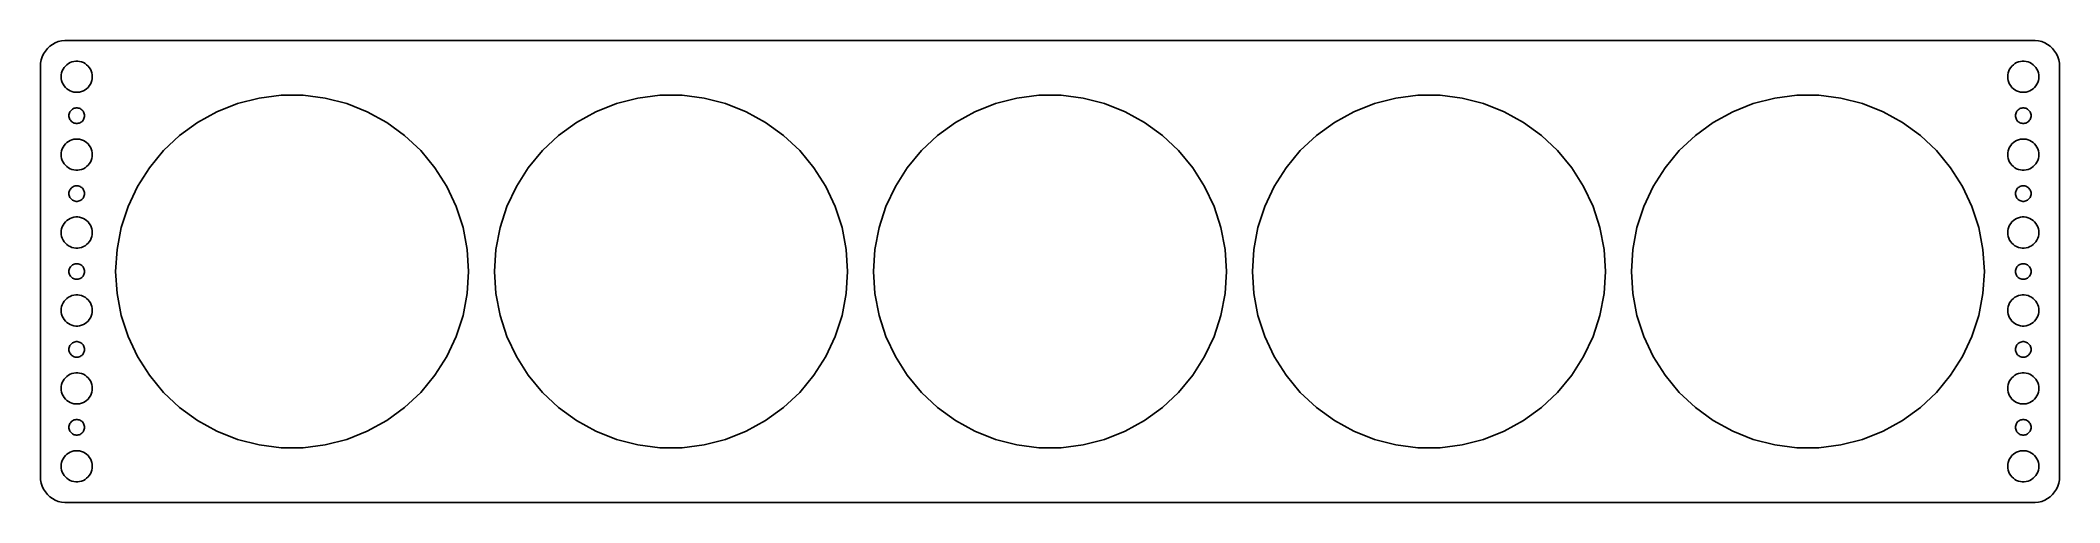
# Model space of a CAD drawing. Header units: metres. Extents: x -194 to 194, y -44 to 44.
import ezdxf

# ---------------------------------------------------------------- set-up
doc = ezdxf.new("R2010")
doc.units = ezdxf.units.M

msp = doc.modelspace()

# ---------------------------------------------------------------- linework, layer by layer
for p, q in [((-193.145, 42.9227), (-193.545, 42.4389)), ((-192.687, 43.3526), (-193.145, 42.9227)), ((-192.179, 43.7216), (-192.687, 43.3526)), ((-191.629, 44.0241), (-192.179, 43.7216)), ((-191.045, 44.2553), (-191.629, 44.0241)), ((-190.437, 44.4114), (-191.045, 44.2553)), ((-189.814, 44.4901), (-190.437, 44.4114)), ((189.814, 44.4901), (-189.814, 44.4901)), ((190.437, 44.4114), (189.814, 44.4901)), ((191.045, 44.2553), (190.437, 44.4114)), ((191.629, 44.0241), (191.045, 44.2553)), ((192.179, 43.7216), (191.629, 44.0241)), ((192.687, 43.3526), (192.179, 43.7216)), ((193.145, 42.9227), (192.687, 43.3526)), ((193.545, 42.4389), (193.145, 42.9227)), ((-194.461, 40.1267), (-194.5, 39.5)), ((-194.5, 39.5), (-194.5, -39.5)), ((-194.343, 40.7434), (-194.461, 40.1267)), ((-194.149, 41.3406), (-194.343, 40.7434)), ((-193.882, 41.9088), (-194.149, 41.3406)), ((-193.545, 42.4389), (-193.882, 41.9088)), ((-190.289, 38.6044), (-190.129, 38.9453)), ((-190.129, 38.9453), (-189.927, 39.2634)), ((-189.927, 39.2634), (-189.687, 39.5536)), ((-189.687, 39.5536), (-189.412, 39.8115)), ((-189.412, 39.8115), (-189.107, 40.033)), ((-189.107, 40.033), (-188.777, 40.2145)), ((-188.777, 40.2145), (-188.427, 40.3532)), ((-188.427, 40.3532), (-188.062, 40.4469)), ((-188.062, 40.4469), (-187.688, 40.4941)), ((-187.688, 40.4941), (-187.312, 40.4941)), ((-187.312, 40.4941), (-186.938, 40.4469)), ((-186.938, 40.4469), (-186.573, 40.3532)), ((-186.573, 40.3532), (-186.223, 40.2145)), ((-186.223, 40.2145), (-185.893, 40.033)), ((-185.893, 40.033), (-185.588, 39.8115)), ((-185.588, 39.8115), (-185.313, 39.5536)), ((-185.313, 39.5536), (-185.073, 39.2634)), ((-185.073, 39.2634), (-184.871, 38.9453)), ((-184.871, 38.9453), (-184.711, 38.6044)), ((184.711, 38.6044), (184.871, 38.9453)), ((184.871, 38.9453), (185.073, 39.2634)), ((185.073, 39.2634), (185.313, 39.5536)), ((185.313, 39.5536), (185.588, 39.8115)), ((185.588, 39.8115), (185.893, 40.033)), ((185.893, 40.033), (186.223, 40.2145)), ((186.223, 40.2145), (186.573, 40.3532)), ((186.573, 40.3532), (186.938, 40.4469)), ((186.938, 40.4469), (187.312, 40.4941)), ((187.312, 40.4941), (187.688, 40.4941)), ((187.688, 40.4941), (188.062, 40.4469)), ((188.062, 40.4469), (188.427, 40.3532)), ((188.427, 40.3532), (188.777, 40.2145)), ((188.777, 40.2145), (189.107, 40.033)), ((189.107, 40.033), (189.412, 39.8115)), ((189.412, 39.8115), (189.687, 39.5536)), ((189.687, 39.5536), (189.927, 39.2634)), ((189.927, 39.2634), (190.129, 38.9453)), ((190.129, 38.9453), (190.289, 38.6044)), ((193.882, 41.9088), (193.545, 42.4389)), ((194.149, 41.3406), (193.882, 41.9088)), ((194.343, 40.7434), (194.149, 41.3406)), ((194.461, 40.1267), (194.343, 40.7434)), ((194.5, 39.5), (194.461, 40.1267)), ((194.5, -39.5), (194.5, 39.5)), ((-190.5, 37.5), (-190.476, 37.876)), ((-190.476, 37.124), (-190.5, 37.5)), ((-190.476, 37.876), (-190.406, 38.2461)), ((-190.406, 36.7539), (-190.476, 37.124)), ((-190.406, 38.2461), (-190.289, 38.6044)), ((-190.289, 36.3956), (-190.406, 36.7539)), ((-190.129, 36.0547), (-190.289, 36.3956)), ((-189.927, 35.7366), (-190.129, 36.0547)), ((-189.687, 35.4464), (-189.927, 35.7366)), ((-189.412, 35.1885), (-189.687, 35.4464)), ((-189.107, 34.967), (-189.412, 35.1885)), ((-185.588, 35.1885), (-185.893, 34.967)), ((-185.313, 35.4464), (-185.588, 35.1885)), ((-185.073, 35.7366), (-185.313, 35.4464)), ((-184.871, 36.0547), (-185.073, 35.7366)), ((-184.711, 36.3956), (-184.871, 36.0547)), ((-184.711, 38.6044), (-184.594, 38.2461)), ((-184.594, 36.7539), (-184.711, 36.3956)), ((-184.594, 38.2461), (-184.524, 37.876)), ((-184.524, 37.124), (-184.594, 36.7539)), ((-184.524, 37.876), (-184.5, 37.5)), ((-184.5, 37.5), (-184.524, 37.124)), ((184.5, 37.5), (184.524, 37.876)), ((184.524, 37.124), (184.5, 37.5)), ((184.524, 37.876), (184.594, 38.2461)), ((184.594, 36.7539), (184.524, 37.124)), ((184.594, 38.2461), (184.711, 38.6044)), ((184.711, 36.3956), (184.594, 36.7539)), ((184.871, 36.0547), (184.711, 36.3956)), ((185.073, 35.7366), (184.871, 36.0547)), ((185.313, 35.4464), (185.073, 35.7366)), ((185.588, 35.1885), (185.313, 35.4464)), ((185.893, 34.967), (185.588, 35.1885)), ((189.412, 35.1885), (189.107, 34.967)), ((189.687, 35.4464), (189.412, 35.1885)), ((189.927, 35.7366), (189.687, 35.4464)), ((190.129, 36.0547), (189.927, 35.7366)), ((190.289, 36.3956), (190.129, 36.0547)), ((190.289, 38.6044), (190.406, 38.2461)), ((190.406, 36.7539), (190.289, 36.3956)), ((190.406, 38.2461), (190.476, 37.876)), ((190.476, 37.124), (190.406, 36.7539)), ((190.476, 37.876), (190.5, 37.5)), ((190.5, 37.5), (190.476, 37.124)), ((-188.777, 34.7855), (-189.107, 34.967)), ((-188.427, 34.6468), (-188.777, 34.7855)), ((-188.593, 31.0268), (-188.456, 31.1558)), ((-188.456, 31.1558), (-188.304, 31.2665)), ((-188.062, 34.5531), (-188.427, 34.6468)), ((-188.304, 31.2665), (-188.139, 31.3572)), ((-188.139, 31.3572), (-187.964, 31.4266)), ((-187.688, 34.5059), (-188.062, 34.5531)), ((-187.964, 31.4266), (-187.781, 31.4734)), ((-187.781, 31.4734), (-187.594, 31.497)), ((-187.312, 34.5059), (-187.688, 34.5059)), ((-187.594, 31.497), (-187.406, 31.497)), ((-187.406, 31.497), (-187.219, 31.4734)), ((-186.938, 34.5531), (-187.312, 34.5059)), ((-187.219, 31.4734), (-187.036, 31.4266)), ((-187.036, 31.4266), (-186.861, 31.3572)), ((-186.573, 34.6468), (-186.938, 34.5531)), ((-186.861, 31.3572), (-186.696, 31.2665)), ((-186.696, 31.2665), (-186.544, 31.1558)), ((-186.223, 34.7855), (-186.573, 34.6468)), ((-186.544, 31.1558), (-186.407, 31.0268)), ((-185.893, 34.967), (-186.223, 34.7855)), ((-160.477, 30.7641), (-156.507, 32.3359)), ((-156.507, 32.3359), (-152.371, 33.3978)), ((-152.371, 33.3978), (-148.135, 33.9329)), ((-148.135, 33.9329), (-143.865, 33.9329)), ((-143.865, 33.9329), (-139.629, 33.3978)), ((-139.629, 33.3978), (-135.493, 32.3359)), ((-135.493, 32.3359), (-131.523, 30.7641)), ((-87.4765, 30.7641), (-83.5066, 32.3359)), ((-83.5066, 32.3359), (-79.371, 33.3978)), ((-79.371, 33.3978), (-75.1349, 33.9329)), ((-75.1349, 33.9329), (-70.8651, 33.9329)), ((-70.8651, 33.9329), (-66.629, 33.3978)), ((-66.629, 33.3978), (-62.4934, 32.3359)), ((-62.4934, 32.3359), (-58.5235, 30.7641)), ((-14.4765, 30.7641), (-10.5066, 32.3359)), ((-10.5066, 32.3359), (-6.37096, 33.3978)), ((-6.37096, 33.3978), (-2.13487, 33.9329)), ((-2.13487, 33.9329), (2.13487, 33.9329)), ((2.13487, 33.9329), (6.37096, 33.3978)), ((6.37096, 33.3978), (10.5066, 32.3359)), ((10.5066, 32.3359), (14.4765, 30.7641)), ((58.5235, 30.7641), (62.4934, 32.3359)), ((62.4934, 32.3359), (66.629, 33.3978)), ((66.629, 33.3978), (70.8651, 33.9329)), ((70.8651, 33.9329), (75.1349, 33.9329)), ((75.1349, 33.9329), (79.371, 33.3978)), ((79.371, 33.3978), (83.5066, 32.3359)), ((83.5066, 32.3359), (87.4765, 30.7641)), ((131.523, 30.7641), (135.493, 32.3359)), ((135.493, 32.3359), (139.629, 33.3978)), ((139.629, 33.3978), (143.865, 33.9329)), ((143.865, 33.9329), (148.135, 33.9329)), ((148.135, 33.9329), (152.371, 33.3978)), ((152.371, 33.3978), (156.507, 32.3359)), ((156.507, 32.3359), (160.477, 30.7641)), ((186.223, 34.7855), (185.893, 34.967)), ((186.573, 34.6468), (186.223, 34.7855)), ((186.407, 31.0268), (186.544, 31.1558)), ((186.544, 31.1558), (186.696, 31.2665)), ((186.938, 34.5531), (186.573, 34.6468)), ((186.696, 31.2665), (186.861, 31.3572)), ((186.861, 31.3572), (187.036, 31.4266)), ((187.312, 34.5059), (186.938, 34.5531)), ((187.036, 31.4266), (187.219, 31.4734)), ((187.219, 31.4734), (187.406, 31.497)), ((187.688, 34.5059), (187.312, 34.5059)), ((187.406, 31.497), (187.594, 31.497)), ((187.594, 31.497), (187.781, 31.4734)), ((188.062, 34.5531), (187.688, 34.5059)), ((187.781, 31.4734), (187.964, 31.4266)), ((187.964, 31.4266), (188.139, 31.3572)), ((188.427, 34.6468), (188.062, 34.5531)), ((188.139, 31.3572), (188.304, 31.2665)), ((188.304, 31.2665), (188.456, 31.1558)), ((188.777, 34.7855), (188.427, 34.6468)), ((188.456, 31.1558), (188.593, 31.0268)), ((189.107, 34.967), (188.777, 34.7855)), ((-189, 30), (-188.988, 30.188)), ((-188.988, 29.812), (-189, 30)), ((-188.988, 30.188), (-188.953, 30.373)), ((-188.953, 29.627), (-188.988, 29.812)), ((-188.953, 30.373), (-188.895, 30.5522)), ((-188.895, 29.4478), (-188.953, 29.627)), ((-188.895, 30.5522), (-188.814, 30.7226)), ((-188.814, 29.2774), (-188.895, 29.4478)), ((-188.814, 30.7226), (-188.714, 30.8817)), ((-188.714, 29.1183), (-188.814, 29.2774)), ((-188.714, 30.8817), (-188.593, 31.0268)), ((-188.593, 28.9732), (-188.714, 29.1183)), ((-188.456, 28.8442), (-188.593, 28.9732)), ((-188.304, 28.7335), (-188.456, 28.8442)), ((-188.139, 28.6427), (-188.304, 28.7335)), ((-187.964, 28.5734), (-188.139, 28.6427)), ((-187.781, 28.5266), (-187.964, 28.5734)), ((-187.594, 28.503), (-187.781, 28.5266)), ((-187.406, 28.503), (-187.594, 28.503)), ((-187.219, 28.5266), (-187.406, 28.503)), ((-187.036, 28.5734), (-187.219, 28.5266)), ((-186.861, 28.6427), (-187.036, 28.5734)), ((-186.696, 28.7335), (-186.861, 28.6427)), ((-186.544, 28.8442), (-186.696, 28.7335)), ((-186.407, 28.9732), (-186.544, 28.8442)), ((-186.407, 31.0268), (-186.286, 30.8817)), ((-186.286, 29.1183), (-186.407, 28.9732)), ((-186.286, 30.8817), (-186.186, 30.7226)), ((-186.186, 29.2774), (-186.286, 29.1183)), ((-186.186, 30.7226), (-186.105, 30.5522)), ((-186.105, 29.4478), (-186.186, 29.2774)), ((-186.105, 30.5522), (-186.047, 30.373)), ((-186.047, 29.627), (-186.105, 29.4478)), ((-186.047, 30.373), (-186.012, 30.188)), ((-186.012, 29.812), (-186.047, 29.627)), ((-186.012, 30.188), (-186, 30)), ((-186, 30), (-186.012, 29.812)), ((-167.672, 26.1974), (-164.218, 28.7071)), ((-164.218, 28.7071), (-160.477, 30.7641)), ((-131.523, 30.7641), (-127.782, 28.7071)), ((-127.782, 28.7071), (-124.328, 26.1974)), ((-94.6724, 26.1974), (-91.2181, 28.7071)), ((-91.2181, 28.7071), (-87.4765, 30.7641)), ((-58.5235, 30.7641), (-54.7819, 28.7071)), ((-54.7819, 28.7071), (-51.3276, 26.1974)), ((-21.6724, 26.1974), (-18.2181, 28.7071)), ((-18.2181, 28.7071), (-14.4765, 30.7641)), ((14.4765, 30.7641), (18.2181, 28.7071)), ((18.2181, 28.7071), (21.6724, 26.1974)), ((51.3276, 26.1974), (54.7819, 28.7071)), ((54.7819, 28.7071), (58.5235, 30.7641)), ((87.4765, 30.7641), (91.2181, 28.7071)), ((91.2181, 28.7071), (94.6724, 26.1974)), ((124.328, 26.1974), (127.782, 28.7071)), ((127.782, 28.7071), (131.523, 30.7641)), ((160.477, 30.7641), (164.218, 28.7071)), ((164.218, 28.7071), (167.672, 26.1974)), ((186, 30), (186.012, 30.188)), ((186.012, 29.812), (186, 30)), ((186.012, 30.188), (186.047, 30.373)), ((186.047, 29.627), (186.012, 29.812)), ((186.047, 30.373), (186.105, 30.5522)), ((186.105, 29.4478), (186.047, 29.627)), ((186.105, 30.5522), (186.186, 30.7226)), ((186.186, 29.2774), (186.105, 29.4478)), ((186.186, 30.7226), (186.286, 30.8817)), ((186.286, 29.1183), (186.186, 29.2774)), ((186.286, 30.8817), (186.407, 31.0268)), ((186.407, 28.9732), (186.286, 29.1183)), ((186.544, 28.8442), (186.407, 28.9732)), ((186.696, 28.7335), (186.544, 28.8442)), ((186.861, 28.6427), (186.696, 28.7335)), ((187.036, 28.5734), (186.861, 28.6427)), ((187.219, 28.5266), (187.036, 28.5734)), ((187.406, 28.503), (187.219, 28.5266)), ((187.594, 28.503), (187.406, 28.503)), ((187.781, 28.5266), (187.594, 28.503)), ((187.964, 28.5734), (187.781, 28.5266)), ((188.139, 28.6427), (187.964, 28.5734)), ((188.304, 28.7335), (188.139, 28.6427)), ((188.456, 28.8442), (188.304, 28.7335)), ((188.593, 28.9732), (188.456, 28.8442)), ((188.593, 31.0268), (188.714, 30.8817)), ((188.714, 29.1183), (188.593, 28.9732)), ((188.714, 30.8817), (188.814, 30.7226)), ((188.814, 29.2774), (188.714, 29.1183)), ((188.814, 30.7226), (188.895, 30.5522)), ((188.895, 29.4478), (188.814, 29.2774)), ((188.895, 30.5522), (188.953, 30.373)), ((188.953, 29.627), (188.895, 29.4478)), ((188.953, 30.373), (188.988, 30.188)), ((188.988, 29.812), (188.953, 29.627)), ((188.988, 30.188), (189, 30)), ((189, 30), (188.988, 29.812)), ((-190.406, 23.2461), (-190.289, 23.6044)), ((-190.289, 23.6044), (-190.129, 23.9453)), ((-190.129, 23.9453), (-189.927, 24.2634)), ((-189.927, 24.2634), (-189.687, 24.5536)), ((-189.687, 24.5536), (-189.412, 24.8115)), ((-189.412, 24.8115), (-189.107, 25.033)), ((-189.107, 25.033), (-188.777, 25.2145)), ((-188.777, 25.2145), (-188.427, 25.3532)), ((-188.427, 25.3532), (-188.062, 25.4469)), ((-188.062, 25.4469), (-187.688, 25.4941)), ((-187.688, 25.4941), (-187.312, 25.4941)), ((-187.312, 25.4941), (-186.938, 25.4469)), ((-186.938, 25.4469), (-186.573, 25.3532)), ((-186.573, 25.3532), (-186.223, 25.2145)), ((-186.223, 25.2145), (-185.893, 25.033)), ((-185.893, 25.033), (-185.588, 24.8115)), ((-185.588, 24.8115), (-185.313, 24.5536)), ((-185.313, 24.5536), (-185.073, 24.2634)), ((-185.073, 24.2634), (-184.871, 23.9453)), ((-184.871, 23.9453), (-184.711, 23.6044)), ((-184.711, 23.6044), (-184.594, 23.2461)), ((-170.785, 23.2746), (-167.672, 26.1974)), ((-124.328, 26.1974), (-121.215, 23.2746)), ((-97.7849, 23.2746), (-94.6724, 26.1974)), ((-51.3276, 26.1974), (-48.2151, 23.2746)), ((-24.7849, 23.2746), (-21.6724, 26.1974)), ((21.6724, 26.1974), (24.7849, 23.2746)), ((48.2151, 23.2746), (51.3276, 26.1974)), ((94.6724, 26.1974), (97.7849, 23.2746)), ((121.215, 23.2746), (124.328, 26.1974)), ((167.672, 26.1974), (170.785, 23.2746)), ((184.594, 23.2461), (184.711, 23.6044)), ((184.711, 23.6044), (184.871, 23.9453)), ((184.871, 23.9453), (185.073, 24.2634)), ((185.073, 24.2634), (185.313, 24.5536)), ((185.313, 24.5536), (185.588, 24.8115)), ((185.588, 24.8115), (185.893, 25.033)), ((185.893, 25.033), (186.223, 25.2145)), ((186.223, 25.2145), (186.573, 25.3532)), ((186.573, 25.3532), (186.938, 25.4469)), ((186.938, 25.4469), (187.312, 25.4941)), ((187.312, 25.4941), (187.688, 25.4941)), ((187.688, 25.4941), (188.062, 25.4469)), ((188.062, 25.4469), (188.427, 25.3532)), ((188.427, 25.3532), (188.777, 25.2145)), ((188.777, 25.2145), (189.107, 25.033)), ((189.107, 25.033), (189.412, 24.8115)), ((189.412, 24.8115), (189.687, 24.5536)), ((189.687, 24.5536), (189.927, 24.2634)), ((189.927, 24.2634), (190.129, 23.9453)), ((190.129, 23.9453), (190.289, 23.6044)), ((190.289, 23.6044), (190.406, 23.2461)), ((-190.5, 22.5), (-190.476, 22.876)), ((-190.476, 22.124), (-190.5, 22.5)), ((-190.476, 22.876), (-190.406, 23.2461)), ((-190.406, 21.7539), (-190.476, 22.124)), ((-190.289, 21.3956), (-190.406, 21.7539)), ((-190.129, 21.0547), (-190.289, 21.3956)), ((-189.927, 20.7366), (-190.129, 21.0547)), ((-189.687, 20.4464), (-189.927, 20.7366)), ((-189.412, 20.1884), (-189.687, 20.4464)), ((-189.107, 19.967), (-189.412, 20.1884)), ((-188.777, 19.7855), (-189.107, 19.967)), ((-188.427, 19.6468), (-188.777, 19.7855)), ((-188.062, 19.5531), (-188.427, 19.6468)), ((-187.688, 19.5059), (-188.062, 19.5531)), ((-187.312, 19.5059), (-187.688, 19.5059)), ((-186.938, 19.5531), (-187.312, 19.5059)), ((-186.573, 19.6468), (-186.938, 19.5531)), ((-186.223, 19.7855), (-186.573, 19.6468)), ((-185.893, 19.967), (-186.223, 19.7855)), ((-185.588, 20.1884), (-185.893, 19.967)), ((-185.313, 20.4464), (-185.588, 20.1884)), ((-185.073, 20.7366), (-185.313, 20.4464)), ((-184.871, 21.0547), (-185.073, 20.7366)), ((-184.711, 21.3956), (-184.871, 21.0547)), ((-184.594, 21.7539), (-184.711, 21.3956)), ((-184.594, 23.2461), (-184.524, 22.876)), ((-184.524, 22.124), (-184.594, 21.7539)), ((-184.524, 22.876), (-184.5, 22.5)), ((-184.5, 22.5), (-184.524, 22.124)), ((-175.794, 16.3796), (-173.507, 19.9847)), ((-173.507, 19.9847), (-170.785, 23.2746)), ((-121.215, 23.2746), (-118.493, 19.9847)), ((-118.493, 19.9847), (-116.206, 16.3796)), ((-102.794, 16.3796), (-100.507, 19.9847)), ((-100.507, 19.9847), (-97.7849, 23.2746)), ((-48.2151, 23.2746), (-45.4934, 19.9847)), ((-45.4934, 19.9847), (-43.2056, 16.3796)), ((-29.7944, 16.3796), (-27.5066, 19.9847)), ((-27.5066, 19.9847), (-24.7849, 23.2746)), ((24.7849, 23.2746), (27.5066, 19.9847)), ((27.5066, 19.9847), (29.7944, 16.3796)), ((43.2056, 16.3796), (45.4934, 19.9847)), ((45.4934, 19.9847), (48.2151, 23.2746)), ((97.7849, 23.2746), (100.507, 19.9847)), ((100.507, 19.9847), (102.794, 16.3796)), ((116.206, 16.3796), (118.493, 19.9847)), ((118.493, 19.9847), (121.215, 23.2746)), ((170.785, 23.2746), (173.507, 19.9847)), ((173.507, 19.9847), (175.794, 16.3796)), ((184.5, 22.5), (184.524, 22.876)), ((184.524, 22.124), (184.5, 22.5)), ((184.524, 22.876), (184.594, 23.2461)), ((184.594, 21.7539), (184.524, 22.124)), ((184.711, 21.3956), (184.594, 21.7539)), ((184.871, 21.0547), (184.711, 21.3956)), ((185.073, 20.7366), (184.871, 21.0547)), ((185.313, 20.4464), (185.073, 20.7366)), ((185.588, 20.1884), (185.313, 20.4464)), ((185.893, 19.967), (185.588, 20.1884)), ((186.223, 19.7855), (185.893, 19.967)), ((186.573, 19.6468), (186.223, 19.7855)), ((186.938, 19.5531), (186.573, 19.6468)), ((187.312, 19.5059), (186.938, 19.5531)), ((187.688, 19.5059), (187.312, 19.5059)), ((188.062, 19.5531), (187.688, 19.5059)), ((188.427, 19.6468), (188.062, 19.5531)), ((188.777, 19.7855), (188.427, 19.6468)), ((189.107, 19.967), (188.777, 19.7855)), ((189.412, 20.1884), (189.107, 19.967)), ((189.687, 20.4464), (189.412, 20.1884)), ((189.927, 20.7366), (189.687, 20.4464)), ((190.129, 21.0547), (189.927, 20.7366)), ((190.289, 21.3956), (190.129, 21.0547)), ((190.406, 21.7539), (190.289, 21.3956)), ((190.406, 23.2461), (190.476, 22.876)), ((190.476, 22.124), (190.406, 21.7539)), ((190.476, 22.876), (190.5, 22.5)), ((190.5, 22.5), (190.476, 22.124)), ((-188.895, 15.5522), (-188.814, 15.7226)), ((-188.814, 15.7226), (-188.714, 15.8817)), ((-188.714, 15.8817), (-188.593, 16.0268)), ((-188.593, 16.0268), (-188.456, 16.1558)), ((-188.456, 16.1558), (-188.304, 16.2665)), ((-188.304, 16.2665), (-188.139, 16.3572)), ((-188.139, 16.3572), (-187.964, 16.4266)), ((-187.964, 16.4266), (-187.781, 16.4734)), ((-187.781, 16.4734), (-187.594, 16.497)), ((-187.594, 16.497), (-187.406, 16.497)), ((-187.406, 16.497), (-187.219, 16.4734)), ((-187.219, 16.4734), (-187.036, 16.4266)), ((-187.036, 16.4266), (-186.861, 16.3572)), ((-186.861, 16.3572), (-186.696, 16.2665)), ((-186.696, 16.2665), (-186.544, 16.1558)), ((-186.544, 16.1558), (-186.407, 16.0268)), ((-186.407, 16.0268), (-186.286, 15.8817)), ((-186.286, 15.8817), (-186.186, 15.7226)), ((-186.186, 15.7226), (-186.105, 15.5522)), ((-177.612, 12.5162), (-175.794, 16.3796)), ((-116.206, 16.3796), (-114.388, 12.5162)), ((-104.612, 12.5162), (-102.794, 16.3796)), ((-43.2056, 16.3796), (-41.3876, 12.5162)), ((-31.6124, 12.5162), (-29.7944, 16.3796)), ((29.7944, 16.3796), (31.6124, 12.5162)), ((41.3876, 12.5162), (43.2056, 16.3796)), ((102.794, 16.3796), (104.612, 12.5162)), ((114.388, 12.5162), (116.206, 16.3796)), ((175.794, 16.3796), (177.612, 12.5162)), ((186.105, 15.5522), (186.186, 15.7226)), ((186.186, 15.7226), (186.286, 15.8817)), ((186.286, 15.8817), (186.407, 16.0268)), ((186.407, 16.0268), (186.544, 16.1558)), ((186.544, 16.1558), (186.696, 16.2665)), ((186.696, 16.2665), (186.861, 16.3572)), ((186.861, 16.3572), (187.036, 16.4266)), ((187.036, 16.4266), (187.219, 16.4734)), ((187.219, 16.4734), (187.406, 16.497)), ((187.406, 16.497), (187.594, 16.497)), ((187.594, 16.497), (187.781, 16.4734)), ((187.781, 16.4734), (187.964, 16.4266)), ((187.964, 16.4266), (188.139, 16.3572)), ((188.139, 16.3572), (188.304, 16.2665)), ((188.304, 16.2665), (188.456, 16.1558)), ((188.456, 16.1558), (188.593, 16.0268)), ((188.593, 16.0268), (188.714, 15.8817)), ((188.714, 15.8817), (188.814, 15.7226)), ((188.814, 15.7226), (188.895, 15.5522)), ((-189, 15), (-188.988, 15.188)), ((-188.988, 14.812), (-189, 15)), ((-188.988, 15.188), (-188.953, 15.373)), ((-188.953, 14.627), (-188.988, 14.812)), ((-188.953, 15.373), (-188.895, 15.5522)), ((-188.895, 14.4478), (-188.953, 14.627)), ((-188.814, 14.2774), (-188.895, 14.4478)), ((-188.714, 14.1183), (-188.814, 14.2774)), ((-188.593, 13.9732), (-188.714, 14.1183)), ((-188.456, 13.8442), (-188.593, 13.9732)), ((-188.304, 13.7335), (-188.456, 13.8442)), ((-188.139, 13.6427), (-188.304, 13.7335)), ((-187.964, 13.5734), (-188.139, 13.6427)), ((-187.781, 13.5266), (-187.964, 13.5734)), ((-187.594, 13.5029), (-187.781, 13.5266)), ((-187.406, 13.5029), (-187.594, 13.5029)), ((-187.219, 13.5266), (-187.406, 13.5029)), ((-187.036, 13.5734), (-187.219, 13.5266)), ((-186.861, 13.6427), (-187.036, 13.5734)), ((-186.696, 13.7335), (-186.861, 13.6427)), ((-186.544, 13.8442), (-186.696, 13.7335)), ((-186.407, 13.9732), (-186.544, 13.8442)), ((-186.286, 14.1183), (-186.407, 13.9732)), ((-186.186, 14.2774), (-186.286, 14.1183)), ((-186.105, 14.4478), (-186.186, 14.2774)), ((-186.105, 15.5522), (-186.047, 15.373)), ((-186.047, 14.627), (-186.105, 14.4478)), ((-186.047, 15.373), (-186.012, 15.188)), ((-186.012, 14.812), (-186.047, 14.627)), ((-186.012, 15.188), (-186, 15)), ((-186, 15), (-186.012, 14.812)), ((-178.932, 8.45544), (-177.612, 12.5162)), ((-114.388, 12.5162), (-113.068, 8.45544)), ((-105.932, 8.45544), (-104.612, 12.5162)), ((-41.3876, 12.5162), (-40.0682, 8.45544)), ((-32.9318, 8.45544), (-31.6124, 12.5162)), ((31.6124, 12.5162), (32.9318, 8.45544)), ((40.0682, 8.45544), (41.3876, 12.5162)), ((104.612, 12.5162), (105.932, 8.45544)), ((113.068, 8.45544), (114.388, 12.5162)), ((177.612, 12.5162), (178.932, 8.45544)), ((186, 15), (186.012, 15.188)), ((186.012, 14.812), (186, 15)), ((186.012, 15.188), (186.047, 15.373)), ((186.047, 14.627), (186.012, 14.812)), ((186.047, 15.373), (186.105, 15.5522)), ((186.105, 14.4478), (186.047, 14.627)), ((186.186, 14.2774), (186.105, 14.4478)), ((186.286, 14.1183), (186.186, 14.2774)), ((186.407, 13.9732), (186.286, 14.1183)), ((186.544, 13.8442), (186.407, 13.9732)), ((186.696, 13.7335), (186.544, 13.8442)), ((186.861, 13.6427), (186.696, 13.7335)), ((187.036, 13.5734), (186.861, 13.6427)), ((187.219, 13.5266), (187.036, 13.5734)), ((187.406, 13.5029), (187.219, 13.5266)), ((187.594, 13.5029), (187.406, 13.5029)), ((187.781, 13.5266), (187.594, 13.5029)), ((187.964, 13.5734), (187.781, 13.5266)), ((188.139, 13.6427), (187.964, 13.5734)), ((188.304, 13.7335), (188.139, 13.6427)), ((188.456, 13.8442), (188.304, 13.7335)), ((188.593, 13.9732), (188.456, 13.8442)), ((188.714, 14.1183), (188.593, 13.9732)), ((188.814, 14.2774), (188.714, 14.1183)), ((188.895, 14.4478), (188.814, 14.2774)), ((188.895, 15.5522), (188.953, 15.373)), ((188.953, 14.627), (188.895, 14.4478)), ((188.953, 15.373), (188.988, 15.188)), ((188.988, 14.812), (188.953, 14.627)), ((188.988, 15.188), (189, 15)), ((189, 15), (188.988, 14.812)), ((-190.5, 7.5), (-190.476, 7.87599)), ((-190.476, 7.87599), (-190.406, 8.24606)), ((-190.406, 8.24606), (-190.289, 8.60437)), ((-190.289, 8.60437), (-190.129, 8.94525)), ((-190.129, 8.94525), (-189.927, 9.26335)), ((-189.927, 9.26335), (-189.687, 9.55363)), ((-189.687, 9.55363), (-189.412, 9.81154)), ((-189.412, 9.81154), (-189.107, 10.033)), ((-189.107, 10.033), (-188.777, 10.2145)), ((-188.777, 10.2145), (-188.427, 10.3532)), ((-188.427, 10.3532), (-188.062, 10.4469)), ((-188.062, 10.4469), (-187.688, 10.4941)), ((-187.688, 10.4941), (-187.312, 10.4941)), ((-187.312, 10.4941), (-186.938, 10.4469)), ((-186.938, 10.4469), (-186.573, 10.3532)), ((-186.573, 10.3532), (-186.223, 10.2145)), ((-186.223, 10.2145), (-185.893, 10.033)), ((-185.893, 10.033), (-185.588, 9.81154)), ((-185.588, 9.81154), (-185.313, 9.55363)), ((-185.313, 9.55363), (-185.073, 9.26335)), ((-185.073, 9.26335), (-184.871, 8.94525)), ((-184.871, 8.94525), (-184.711, 8.60437)), ((-184.711, 8.60437), (-184.594, 8.24606)), ((-184.594, 8.24606), (-184.524, 7.87599)), ((-184.524, 7.87599), (-184.5, 7.5)), ((-179.732, 4.26132), (-178.932, 8.45544)), ((-113.068, 8.45544), (-112.268, 4.26132)), ((-106.732, 4.26132), (-105.932, 8.45544)), ((-40.0682, 8.45544), (-39.2681, 4.26132)), ((-33.7319, 4.26132), (-32.9318, 8.45544)), ((32.9318, 8.45544), (33.7319, 4.26132)), ((39.2681, 4.26132), (40.0682, 8.45544)), ((105.932, 8.45544), (106.732, 4.26132)), ((112.268, 4.26132), (113.068, 8.45544)), ((178.932, 8.45544), (179.732, 4.26132)), ((184.5, 7.5), (184.524, 7.87599)), ((184.524, 7.87599), (184.594, 8.24606)), ((184.594, 8.24606), (184.711, 8.60437)), ((184.711, 8.60437), (184.871, 8.94525)), ((184.871, 8.94525), (185.073, 9.26335)), ((185.073, 9.26335), (185.313, 9.55363)), ((185.313, 9.55363), (185.588, 9.81154)), ((185.588, 9.81154), (185.893, 10.033)), ((185.893, 10.033), (186.223, 10.2145)), ((186.223, 10.2145), (186.573, 10.3532)), ((186.573, 10.3532), (186.938, 10.4469)), ((186.938, 10.4469), (187.312, 10.4941)), ((187.312, 10.4941), (187.688, 10.4941)), ((187.688, 10.4941), (188.062, 10.4469)), ((188.062, 10.4469), (188.427, 10.3532)), ((188.427, 10.3532), (188.777, 10.2145)), ((188.777, 10.2145), (189.107, 10.033)), ((189.107, 10.033), (189.412, 9.81154)), ((189.412, 9.81154), (189.687, 9.55363)), ((189.687, 9.55363), (189.927, 9.26335)), ((189.927, 9.26335), (190.129, 8.94525)), ((190.129, 8.94525), (190.289, 8.60437)), ((190.289, 8.60437), (190.406, 8.24606)), ((190.406, 8.24606), (190.476, 7.87599)), ((190.476, 7.87599), (190.5, 7.5)), ((-190.476, 7.12399), (-190.5, 7.5)), ((-190.406, 6.75392), (-190.476, 7.12399)), ((-190.289, 6.39561), (-190.406, 6.75392)), ((-190.129, 6.05473), (-190.289, 6.39561)), ((-189.927, 5.73663), (-190.129, 6.05473)), ((-189.687, 5.44635), (-189.927, 5.73663)), ((-189.412, 5.18845), (-189.687, 5.44635)), ((-189.107, 4.96701), (-189.412, 5.18845)), ((-188.777, 4.78551), (-189.107, 4.96701)), ((-188.427, 4.64682), (-188.777, 4.78551)), ((-188.062, 4.55313), (-188.427, 4.64682)), ((-187.688, 4.50591), (-188.062, 4.55313)), ((-187.312, 4.50591), (-187.688, 4.50591)), ((-186.938, 4.55313), (-187.312, 4.50591)), ((-186.573, 4.64682), (-186.938, 4.55313)), ((-186.223, 4.78551), (-186.573, 4.64682)), ((-185.893, 4.96701), (-186.223, 4.78551)), ((-185.588, 5.18845), (-185.893, 4.96701)), ((-185.313, 5.44635), (-185.588, 5.18845)), ((-185.073, 5.73663), (-185.313, 5.44635)), ((-184.871, 6.05473), (-185.073, 5.73663)), ((-184.711, 6.39561), (-184.871, 6.05473)), ((-184.594, 6.75392), (-184.711, 6.39561)), ((-184.524, 7.12399), (-184.594, 6.75392)), ((-184.5, 7.5), (-184.524, 7.12399)), ((-180, 0), (-179.732, 4.26132)), ((-112.268, 4.26132), (-112, 0)), ((-107, 0), (-106.732, 4.26132)), ((-39.2681, 4.26132), (-39, 0)), ((-34, 0), (-33.7319, 4.26132)), ((33.7319, 4.26132), (34, 0)), ((39, 0), (39.2681, 4.26132)), ((106.732, 4.26132), (107, 0)), ((112, 0), (112.268, 4.26132)), ((179.732, 4.26132), (180, 0)), ((184.524, 7.12399), (184.5, 7.5)), ((184.594, 6.75392), (184.524, 7.12399)), ((184.711, 6.39561), (184.594, 6.75392)), ((184.871, 6.05473), (184.711, 6.39561)), ((185.073, 5.73663), (184.871, 6.05473)), ((185.313, 5.44635), (185.073, 5.73663)), ((185.588, 5.18845), (185.313, 5.44635)), ((185.893, 4.96701), (185.588, 5.18845)), ((186.223, 4.78551), (185.893, 4.96701)), ((186.573, 4.64682), (186.223, 4.78551)), ((186.938, 4.55313), (186.573, 4.64682)), ((187.312, 4.50591), (186.938, 4.55313)), ((187.688, 4.50591), (187.312, 4.50591)), ((188.062, 4.55313), (187.688, 4.50591)), ((188.427, 4.64682), (188.062, 4.55313)), ((188.777, 4.78551), (188.427, 4.64682)), ((189.107, 4.96701), (188.777, 4.78551)), ((189.412, 5.18845), (189.107, 4.96701)), ((189.687, 5.44635), (189.412, 5.18845)), ((189.927, 5.73663), (189.687, 5.44635)), ((190.129, 6.05473), (189.927, 5.73663)), ((190.289, 6.39561), (190.129, 6.05473)), ((190.406, 6.75392), (190.289, 6.39561)), ((190.476, 7.12399), (190.406, 6.75392)), ((190.5, 7.5), (190.476, 7.12399)), ((-189, 0), (-188.988, 0.18799)), ((-188.988, -0.18799), (-189, 0)), ((-188.988, 0.18799), (-188.953, 0.37303)), ((-188.953, 0.37303), (-188.895, 0.55219)), ((-188.895, 0.55219), (-188.814, 0.72263)), ((-188.814, 0.72263), (-188.714, 0.88167)), ((-188.714, 0.88167), (-188.593, 1.02681)), ((-188.593, 1.02681), (-188.456, 1.15576)), ((-188.456, 1.15576), (-188.304, 1.26648)), ((-188.304, 1.26648), (-188.139, 1.35724)), ((-188.139, 1.35724), (-187.964, 1.42657)), ((-187.964, 1.42657), (-187.781, 1.47342)), ((-187.781, 1.47342), (-187.594, 1.49704)), ((-187.594, 1.49704), (-187.406, 1.49704)), ((-187.406, 1.49704), (-187.219, 1.47342)), ((-187.219, 1.47342), (-187.036, 1.42657)), ((-187.036, 1.42657), (-186.861, 1.35724)), ((-186.861, 1.35724), (-186.696, 1.26648)), ((-186.696, 1.26648), (-186.544, 1.15576)), ((-186.544, 1.15576), (-186.407, 1.02681)), ((-186.407, 1.02681), (-186.286, 0.88167)), ((-186.286, 0.88167), (-186.186, 0.72263)), ((-186.186, 0.72263), (-186.105, 0.55219)), ((-186.105, 0.55219), (-186.047, 0.37303)), ((-186.047, 0.37303), (-186.012, 0.18799)), ((-186.012, 0.18799), (-186, 0)), ((-186, 0), (-186.012, -0.18799)), ((-179.732, -4.26132), (-180, 0)), ((-112, 0), (-112.268, -4.26132)), ((-106.732, -4.26132), (-107, 0)), ((-39, 0), (-39.2681, -4.26132)), ((-33.7319, -4.26132), (-34, 0)), ((34, 0), (33.7319, -4.26132)), ((39.2681, -4.26132), (39, 0)), ((107, 0), (106.732, -4.26132)), ((112.268, -4.26132), (112, 0)), ((180, 0), (179.732, -4.26132)), ((186, 0), (186.012, 0.18799)), ((186.012, -0.18799), (186, 0)), ((186.012, 0.18799), (186.047, 0.37303)), ((186.047, 0.37303), (186.105, 0.55219)), ((186.105, 0.55219), (186.186, 0.72263)), ((186.186, 0.72263), (186.286, 0.88167)), ((186.286, 0.88167), (186.407, 1.02681)), ((186.407, 1.02681), (186.544, 1.15576)), ((186.544, 1.15576), (186.696, 1.26648)), ((186.696, 1.26648), (186.861, 1.35724)), ((186.861, 1.35724), (187.036, 1.42657)), ((187.036, 1.42657), (187.219, 1.47342)), ((187.219, 1.47342), (187.406, 1.49704)), ((187.406, 1.49704), (187.594, 1.49704)), ((187.594, 1.49704), (187.781, 1.47342)), ((187.781, 1.47342), (187.964, 1.42657)), ((187.964, 1.42657), (188.139, 1.35724)), ((188.139, 1.35724), (188.304, 1.26648)), ((188.304, 1.26648), (188.456, 1.15576)), ((188.456, 1.15576), (188.593, 1.02681)), ((188.593, 1.02681), (188.714, 0.88167)), ((188.714, 0.88167), (188.814, 0.72263)), ((188.814, 0.72263), (188.895, 0.55219)), ((188.895, 0.55219), (188.953, 0.37303)), ((188.953, 0.37303), (188.988, 0.18799)), ((188.988, 0.18799), (189, 0)), ((189, 0), (188.988, -0.18799)), ((-188.953, -0.37303), (-188.988, -0.18799)), ((-188.895, -0.55219), (-188.953, -0.37303)), ((-188.814, -0.72263), (-188.895, -0.55219)), ((-188.714, -0.88167), (-188.814, -0.72263)), ((-188.593, -1.02681), (-188.714, -0.88167)), ((-188.456, -1.15576), (-188.593, -1.02681)), ((-188.304, -1.26648), (-188.456, -1.15576)), ((-188.139, -1.35724), (-188.304, -1.26648)), ((-187.964, -1.42657), (-188.139, -1.35724)), ((-187.781, -1.47342), (-187.964, -1.42657)), ((-187.594, -1.49704), (-187.781, -1.47342)), ((-187.406, -1.49704), (-187.594, -1.49704)), ((-187.219, -1.47342), (-187.406, -1.49704)), ((-187.036, -1.42657), (-187.219, -1.47342)), ((-186.861, -1.35724), (-187.036, -1.42657)), ((-186.696, -1.26648), (-186.861, -1.35724)), ((-186.544, -1.15576), (-186.696, -1.26648)), ((-186.407, -1.02681), (-186.544, -1.15576)), ((-186.286, -0.88167), (-186.407, -1.02681)), ((-186.186, -0.72263), (-186.286, -0.88167)), ((-186.105, -0.55219), (-186.186, -0.72263)), ((-186.047, -0.37303), (-186.105, -0.55219)), ((-186.012, -0.18799), (-186.047, -0.37303)), ((186.047, -0.37303), (186.012, -0.18799)), ((186.105, -0.55219), (186.047, -0.37303)), ((186.186, -0.72263), (186.105, -0.55219)), ((186.286, -0.88167), (186.186, -0.72263)), ((186.407, -1.02681), (186.286, -0.88167)), ((186.544, -1.15576), (186.407, -1.02681)), ((186.696, -1.26648), (186.544, -1.15576)), ((186.861, -1.35724), (186.696, -1.26648)), ((187.036, -1.42657), (186.861, -1.35724)), ((187.219, -1.47342), (187.036, -1.42657)), ((187.406, -1.49704), (187.219, -1.47342)), ((187.594, -1.49704), (187.406, -1.49704)), ((187.781, -1.47342), (187.594, -1.49704)), ((187.964, -1.42657), (187.781, -1.47342)), ((188.139, -1.35724), (187.964, -1.42657)), ((188.304, -1.26648), (188.139, -1.35724)), ((188.456, -1.15576), (188.304, -1.26648)), ((188.593, -1.02681), (188.456, -1.15576)), ((188.714, -0.88167), (188.593, -1.02681)), ((188.814, -0.72263), (188.714, -0.88167)), ((188.895, -0.55219), (188.814, -0.72263)), ((188.953, -0.37303), (188.895, -0.55219)), ((188.988, -0.18799), (188.953, -0.37303)), ((-190.5, -7.5), (-190.476, -7.12399)), ((-190.476, -7.87599), (-190.5, -7.5)), ((-190.476, -7.12399), (-190.406, -6.75392)), ((-190.406, -6.75392), (-190.289, -6.39561)), ((-190.289, -6.39561), (-190.129, -6.05473)), ((-190.129, -6.05473), (-189.927, -5.73663)), ((-189.927, -5.73663), (-189.687, -5.44635)), ((-189.687, -5.44635), (-189.412, -5.18845)), ((-189.412, -5.18845), (-189.107, -4.96701)), ((-189.107, -4.96701), (-188.777, -4.78551)), ((-188.777, -4.78551), (-188.427, -4.64682)), ((-188.427, -4.64682), (-188.062, -4.55313)), ((-188.062, -4.55313), (-187.688, -4.50591)), ((-187.688, -4.50591), (-187.312, -4.50591)), ((-187.312, -4.50591), (-186.938, -4.55313)), ((-186.938, -4.55313), (-186.573, -4.64682)), ((-186.573, -4.64682), (-186.223, -4.78551)), ((-186.223, -4.78551), (-185.893, -4.96701)), ((-185.893, -4.96701), (-185.588, -5.18845)), ((-185.588, -5.18845), (-185.313, -5.44635)), ((-185.313, -5.44635), (-185.073, -5.73663)), ((-185.073, -5.73663), (-184.871, -6.05473)), ((-184.871, -6.05473), (-184.711, -6.39561)), ((-184.711, -6.39561), (-184.594, -6.75392)), ((-184.594, -6.75392), (-184.524, -7.12399)), ((-184.524, -7.12399), (-184.5, -7.5)), ((-184.5, -7.5), (-184.524, -7.87599)), ((-178.932, -8.45544), (-179.732, -4.26132)), ((-112.268, -4.26132), (-113.068, -8.45544)), ((-105.932, -8.45544), (-106.732, -4.26132)), ((-39.2681, -4.26132), (-40.0682, -8.45544)), ((-32.9318, -8.45544), (-33.7319, -4.26132)), ((33.7319, -4.26132), (32.9318, -8.45544)), ((40.0682, -8.45544), (39.2681, -4.26132)), ((106.732, -4.26132), (105.932, -8.45544)), ((113.068, -8.45544), (112.268, -4.26132)), ((179.732, -4.26132), (178.932, -8.45544)), ((184.5, -7.5), (184.524, -7.12399)), ((184.524, -7.87599), (184.5, -7.5)), ((184.524, -7.12399), (184.594, -6.75392)), ((184.594, -6.75392), (184.711, -6.39561)), ((184.711, -6.39561), (184.871, -6.05473)), ((184.871, -6.05473), (185.073, -5.73663)), ((185.073, -5.73663), (185.313, -5.44635)), ((185.313, -5.44635), (185.588, -5.18845)), ((185.588, -5.18845), (185.893, -4.96701)), ((185.893, -4.96701), (186.223, -4.78551)), ((186.223, -4.78551), (186.573, -4.64682)), ((186.573, -4.64682), (186.938, -4.55313)), ((186.938, -4.55313), (187.312, -4.50591)), ((187.312, -4.50591), (187.688, -4.50591)), ((187.688, -4.50591), (188.062, -4.55313)), ((188.062, -4.55313), (188.427, -4.64682)), ((188.427, -4.64682), (188.777, -4.78551)), ((188.777, -4.78551), (189.107, -4.96701)), ((189.107, -4.96701), (189.412, -5.18845)), ((189.412, -5.18845), (189.687, -5.44635)), ((189.687, -5.44635), (189.927, -5.73663)), ((189.927, -5.73663), (190.129, -6.05473)), ((190.129, -6.05473), (190.289, -6.39561)), ((190.289, -6.39561), (190.406, -6.75392)), ((190.406, -6.75392), (190.476, -7.12399)), ((190.476, -7.12399), (190.5, -7.5)), ((190.5, -7.5), (190.476, -7.87599)), ((-190.406, -8.24606), (-190.476, -7.87599)), ((-190.289, -8.60437), (-190.406, -8.24606)), ((-190.129, -8.94525), (-190.289, -8.60437)), ((-189.927, -9.26335), (-190.129, -8.94525)), ((-189.687, -9.55363), (-189.927, -9.26335)), ((-189.412, -9.81154), (-189.687, -9.55363)), ((-189.107, -10.033), (-189.412, -9.81154)), ((-188.777, -10.2145), (-189.107, -10.033)), ((-188.427, -10.3532), (-188.777, -10.2145)), ((-188.062, -10.4469), (-188.427, -10.3532)), ((-187.688, -10.4941), (-188.062, -10.4469)), ((-187.312, -10.4941), (-187.688, -10.4941)), ((-186.938, -10.4469), (-187.312, -10.4941)), ((-186.573, -10.3532), (-186.938, -10.4469)), ((-186.223, -10.2145), (-186.573, -10.3532)), ((-185.893, -10.033), (-186.223, -10.2145)), ((-185.588, -9.81154), (-185.893, -10.033)), ((-185.313, -9.55363), (-185.588, -9.81154)), ((-185.073, -9.26335), (-185.313, -9.55363)), ((-184.871, -8.94525), (-185.073, -9.26335)), ((-184.711, -8.60437), (-184.871, -8.94525)), ((-184.594, -8.24606), (-184.711, -8.60437)), ((-184.524, -7.87599), (-184.594, -8.24606)), ((-177.612, -12.5162), (-178.932, -8.45544)), ((-113.068, -8.45544), (-114.388, -12.5162)), ((-104.612, -12.5162), (-105.932, -8.45544)), ((-40.0682, -8.45544), (-41.3876, -12.5162)), ((-31.6124, -12.5162), (-32.9318, -8.45544)), ((32.9318, -8.45544), (31.6124, -12.5162)), ((41.3876, -12.5162), (40.0682, -8.45544)), ((105.932, -8.45544), (104.612, -12.5162)), ((114.388, -12.5162), (113.068, -8.45544)), ((178.932, -8.45544), (177.612, -12.5162)), ((184.594, -8.24606), (184.524, -7.87599)), ((184.711, -8.60437), (184.594, -8.24606)), ((184.871, -8.94525), (184.711, -8.60437)), ((185.073, -9.26335), (184.871, -8.94525)), ((185.313, -9.55363), (185.073, -9.26335)), ((185.588, -9.81154), (185.313, -9.55363)), ((185.893, -10.033), (185.588, -9.81154)), ((186.223, -10.2145), (185.893, -10.033)), ((186.573, -10.3532), (186.223, -10.2145)), ((186.938, -10.4469), (186.573, -10.3532)), ((187.312, -10.4941), (186.938, -10.4469)), ((187.688, -10.4941), (187.312, -10.4941)), ((188.062, -10.4469), (187.688, -10.4941)), ((188.427, -10.3532), (188.062, -10.4469)), ((188.777, -10.2145), (188.427, -10.3532)), ((189.107, -10.033), (188.777, -10.2145)), ((189.412, -9.81154), (189.107, -10.033)), ((189.687, -9.55363), (189.412, -9.81154)), ((189.927, -9.26335), (189.687, -9.55363)), ((190.129, -8.94525), (189.927, -9.26335)), ((190.289, -8.60437), (190.129, -8.94525)), ((190.406, -8.24606), (190.289, -8.60437)), ((190.476, -7.87599), (190.406, -8.24606)), ((-189, -15), (-188.988, -14.812)), ((-188.988, -15.188), (-189, -15)), ((-188.988, -14.812), (-188.953, -14.627)), ((-188.953, -15.373), (-188.988, -15.188)), ((-188.953, -14.627), (-188.895, -14.4478)), ((-188.895, -15.5522), (-188.953, -15.373)), ((-188.895, -14.4478), (-188.814, -14.2774)), ((-188.814, -15.7226), (-188.895, -15.5522)), ((-188.814, -14.2774), (-188.714, -14.1183)), ((-188.714, -14.1183), (-188.593, -13.9732)), ((-188.593, -13.9732), (-188.456, -13.8442)), ((-188.456, -13.8442), (-188.304, -13.7335)), ((-188.304, -13.7335), (-188.139, -13.6427)), ((-188.139, -13.6427), (-187.964, -13.5734)), ((-187.964, -13.5734), (-187.781, -13.5266)), ((-187.781, -13.5266), (-187.594, -13.5029)), ((-187.594, -13.5029), (-187.406, -13.5029)), ((-187.406, -13.5029), (-187.219, -13.5266)), ((-187.219, -13.5266), (-187.036, -13.5734)), ((-187.036, -13.5734), (-186.861, -13.6427)), ((-186.861, -13.6427), (-186.696, -13.7335)), ((-186.696, -13.7335), (-186.544, -13.8442)), ((-186.544, -13.8442), (-186.407, -13.9732)), ((-186.407, -13.9732), (-186.286, -14.1183)), ((-186.286, -14.1183), (-186.186, -14.2774)), ((-186.186, -14.2774), (-186.105, -14.4478)), ((-186.105, -15.5522), (-186.186, -15.7226)), ((-186.105, -14.4478), (-186.047, -14.627)), ((-186.047, -15.373), (-186.105, -15.5522)), ((-186.047, -14.627), (-186.012, -14.812)), ((-186.012, -15.188), (-186.047, -15.373)), ((-186.012, -14.812), (-186, -15)), ((-186, -15), (-186.012, -15.188)), ((-175.794, -16.3796), (-177.612, -12.5162)), ((-114.388, -12.5162), (-116.206, -16.3796)), ((-102.794, -16.3796), (-104.612, -12.5162)), ((-41.3876, -12.5162), (-43.2056, -16.3796)), ((-29.7944, -16.3796), (-31.6124, -12.5162)), ((31.6124, -12.5162), (29.7944, -16.3796)), ((43.2056, -16.3796), (41.3876, -12.5162)), ((104.612, -12.5162), (102.794, -16.3796)), ((116.206, -16.3796), (114.388, -12.5162)), ((177.612, -12.5162), (175.794, -16.3796)), ((186, -15), (186.012, -14.812)), ((186.012, -15.188), (186, -15)), ((186.012, -14.812), (186.047, -14.627)), ((186.047, -15.373), (186.012, -15.188)), ((186.047, -14.627), (186.105, -14.4478)), ((186.105, -15.5522), (186.047, -15.373)), ((186.105, -14.4478), (186.186, -14.2774)), ((186.186, -15.7226), (186.105, -15.5522)), ((186.186, -14.2774), (186.286, -14.1183)), ((186.286, -14.1183), (186.407, -13.9732)), ((186.407, -13.9732), (186.544, -13.8442)), ((186.544, -13.8442), (186.696, -13.7335)), ((186.696, -13.7335), (186.861, -13.6427)), ((186.861, -13.6427), (187.036, -13.5734)), ((187.036, -13.5734), (187.219, -13.5266)), ((187.219, -13.5266), (187.406, -13.5029)), ((187.406, -13.5029), (187.594, -13.5029)), ((187.594, -13.5029), (187.781, -13.5266)), ((187.781, -13.5266), (187.964, -13.5734)), ((187.964, -13.5734), (188.139, -13.6427)), ((188.139, -13.6427), (188.304, -13.7335)), ((188.304, -13.7335), (188.456, -13.8442)), ((188.456, -13.8442), (188.593, -13.9732)), ((188.593, -13.9732), (188.714, -14.1183)), ((188.714, -14.1183), (188.814, -14.2774)), ((188.814, -14.2774), (188.895, -14.4478)), ((188.895, -15.5522), (188.814, -15.7226)), ((188.895, -14.4478), (188.953, -14.627)), ((188.953, -15.373), (188.895, -15.5522)), ((188.953, -14.627), (188.988, -14.812)), ((188.988, -15.188), (188.953, -15.373)), ((188.988, -14.812), (189, -15)), ((189, -15), (188.988, -15.188)), ((-188.714, -15.8817), (-188.814, -15.7226)), ((-188.593, -16.0268), (-188.714, -15.8817)), ((-188.456, -16.1558), (-188.593, -16.0268)), ((-188.304, -16.2665), (-188.456, -16.1558)), ((-188.139, -16.3572), (-188.304, -16.2665)), ((-187.964, -16.4266), (-188.139, -16.3572)), ((-187.781, -16.4734), (-187.964, -16.4266)), ((-187.594, -16.497), (-187.781, -16.4734)), ((-187.406, -16.497), (-187.594, -16.497)), ((-187.219, -16.4734), (-187.406, -16.497)), ((-187.036, -16.4266), (-187.219, -16.4734)), ((-186.861, -16.3572), (-187.036, -16.4266)), ((-186.696, -16.2665), (-186.861, -16.3572)), ((-186.544, -16.1558), (-186.696, -16.2665)), ((-186.407, -16.0268), (-186.544, -16.1558)), ((-186.286, -15.8817), (-186.407, -16.0268)), ((-186.186, -15.7226), (-186.286, -15.8817)), ((-173.507, -19.9847), (-175.794, -16.3796)), ((-116.206, -16.3796), (-118.493, -19.9847)), ((-100.507, -19.9847), (-102.794, -16.3796)), ((-43.2056, -16.3796), (-45.4934, -19.9847)), ((-27.5066, -19.9847), (-29.7944, -16.3796)), ((29.7944, -16.3796), (27.5066, -19.9847)), ((45.4934, -19.9847), (43.2056, -16.3796)), ((102.794, -16.3796), (100.507, -19.9847)), ((118.493, -19.9847), (116.206, -16.3796)), ((175.794, -16.3796), (173.507, -19.9847)), ((186.286, -15.8817), (186.186, -15.7226)), ((186.407, -16.0268), (186.286, -15.8817)), ((186.544, -16.1558), (186.407, -16.0268)), ((186.696, -16.2665), (186.544, -16.1558)), ((186.861, -16.3572), (186.696, -16.2665)), ((187.036, -16.4266), (186.861, -16.3572)), ((187.219, -16.4734), (187.036, -16.4266)), ((187.406, -16.497), (187.219, -16.4734)), ((187.594, -16.497), (187.406, -16.497)), ((187.781, -16.4734), (187.594, -16.497)), ((187.964, -16.4266), (187.781, -16.4734)), ((188.139, -16.3572), (187.964, -16.4266)), ((188.304, -16.2665), (188.139, -16.3572)), ((188.456, -16.1558), (188.304, -16.2665)), ((188.593, -16.0268), (188.456, -16.1558)), ((188.714, -15.8817), (188.593, -16.0268)), ((188.814, -15.7226), (188.714, -15.8817)), ((-190.5, -22.5), (-190.476, -22.124)), ((-190.476, -22.876), (-190.5, -22.5)), ((-190.476, -22.124), (-190.406, -21.7539)), ((-190.406, -23.2461), (-190.476, -22.876)), ((-190.406, -21.7539), (-190.289, -21.3956)), ((-190.289, -23.6044), (-190.406, -23.2461)), ((-190.289, -21.3956), (-190.129, -21.0547)), ((-190.129, -21.0547), (-189.927, -20.7366)), ((-189.927, -20.7366), (-189.687, -20.4464)), ((-189.687, -20.4464), (-189.412, -20.1884)), ((-189.412, -20.1884), (-189.107, -19.967)), ((-189.107, -19.967), (-188.777, -19.7855)), ((-188.777, -19.7855), (-188.427, -19.6468)), ((-188.427, -19.6468), (-188.062, -19.5531)), ((-188.062, -19.5531), (-187.688, -19.5059)), ((-187.688, -19.5059), (-187.312, -19.5059)), ((-187.312, -19.5059), (-186.938, -19.5531)), ((-186.938, -19.5531), (-186.573, -19.6468)), ((-186.573, -19.6468), (-186.223, -19.7855)), ((-186.223, -19.7855), (-185.893, -19.967)), ((-185.893, -19.967), (-185.588, -20.1884)), ((-185.588, -20.1884), (-185.313, -20.4464)), ((-185.313, -20.4464), (-185.073, -20.7366)), ((-185.073, -20.7366), (-184.871, -21.0547)), ((-184.871, -21.0547), (-184.711, -21.3956)), ((-184.711, -21.3956), (-184.594, -21.7539)), ((-184.594, -23.2461), (-184.711, -23.6044)), ((-184.594, -21.7539), (-184.524, -22.124)), ((-184.524, -22.876), (-184.594, -23.2461)), ((-184.524, -22.124), (-184.5, -22.5)), ((-184.5, -22.5), (-184.524, -22.876)), ((-170.785, -23.2746), (-173.507, -19.9847)), ((-167.672, -26.1974), (-170.785, -23.2746)), ((-121.215, -23.2746), (-124.328, -26.1974)), ((-118.493, -19.9847), (-121.215, -23.2746)), ((-97.7849, -23.2746), (-100.507, -19.9847)), ((-94.6724, -26.1974), (-97.7849, -23.2746)), ((-48.2151, -23.2746), (-51.3276, -26.1974)), ((-45.4934, -19.9847), (-48.2151, -23.2746)), ((-24.7849, -23.2746), (-27.5066, -19.9847)), ((-21.6724, -26.1974), (-24.7849, -23.2746)), ((24.7849, -23.2746), (21.6724, -26.1974)), ((27.5066, -19.9847), (24.7849, -23.2746)), ((48.2151, -23.2746), (45.4934, -19.9847)), ((51.3276, -26.1974), (48.2151, -23.2746)), ((97.7849, -23.2746), (94.6724, -26.1974)), ((100.507, -19.9847), (97.7849, -23.2746)), ((121.215, -23.2746), (118.493, -19.9847)), ((124.328, -26.1974), (121.215, -23.2746)), ((170.785, -23.2746), (167.672, -26.1974)), ((173.507, -19.9847), (170.785, -23.2746)), ((184.5, -22.5), (184.524, -22.124)), ((184.524, -22.876), (184.5, -22.5)), ((184.524, -22.124), (184.594, -21.7539)), ((184.594, -23.2461), (184.524, -22.876)), ((184.594, -21.7539), (184.711, -21.3956)), ((184.711, -23.6044), (184.594, -23.2461)), ((184.711, -21.3956), (184.871, -21.0547)), ((184.871, -21.0547), (185.073, -20.7366)), ((185.073, -20.7366), (185.313, -20.4464)), ((185.313, -20.4464), (185.588, -20.1884)), ((185.588, -20.1884), (185.893, -19.967)), ((185.893, -19.967), (186.223, -19.7855)), ((186.223, -19.7855), (186.573, -19.6468)), ((186.573, -19.6468), (186.938, -19.5531)), ((186.938, -19.5531), (187.312, -19.5059)), ((187.312, -19.5059), (187.688, -19.5059)), ((187.688, -19.5059), (188.062, -19.5531)), ((188.062, -19.5531), (188.427, -19.6468)), ((188.427, -19.6468), (188.777, -19.7855)), ((188.777, -19.7855), (189.107, -19.967)), ((189.107, -19.967), (189.412, -20.1884)), ((189.412, -20.1884), (189.687, -20.4464)), ((189.687, -20.4464), (189.927, -20.7366)), ((189.927, -20.7366), (190.129, -21.0547)), ((190.129, -21.0547), (190.289, -21.3956)), ((190.289, -21.3956), (190.406, -21.7539)), ((190.406, -23.2461), (190.289, -23.6044)), ((190.406, -21.7539), (190.476, -22.124)), ((190.476, -22.876), (190.406, -23.2461)), ((190.476, -22.124), (190.5, -22.5)), ((190.5, -22.5), (190.476, -22.876)), ((-190.129, -23.9453), (-190.289, -23.6044)), ((-189.927, -24.2634), (-190.129, -23.9453)), ((-189.687, -24.5536), (-189.927, -24.2634)), ((-189.412, -24.8115), (-189.687, -24.5536)), ((-189.107, -25.033), (-189.412, -24.8115)), ((-188.777, -25.2145), (-189.107, -25.033)), ((-188.427, -25.3532), (-188.777, -25.2145)), ((-188.062, -25.4469), (-188.427, -25.3532)), ((-187.688, -25.4941), (-188.062, -25.4469)), ((-187.312, -25.4941), (-187.688, -25.4941)), ((-186.938, -25.4469), (-187.312, -25.4941)), ((-186.573, -25.3532), (-186.938, -25.4469)), ((-186.223, -25.2145), (-186.573, -25.3532)), ((-185.893, -25.033), (-186.223, -25.2145)), ((-185.588, -24.8115), (-185.893, -25.033)), ((-185.313, -24.5536), (-185.588, -24.8115)), ((-185.073, -24.2634), (-185.313, -24.5536)), ((-184.871, -23.9453), (-185.073, -24.2634)), ((-184.711, -23.6044), (-184.871, -23.9453)), ((-164.218, -28.7071), (-167.672, -26.1974)), ((-124.328, -26.1974), (-127.782, -28.7071)), ((-91.2181, -28.7071), (-94.6724, -26.1974)), ((-51.3276, -26.1974), (-54.7819, -28.7071)), ((-18.2181, -28.7071), (-21.6724, -26.1974)), ((21.6724, -26.1974), (18.2181, -28.7071)), ((54.7819, -28.7071), (51.3276, -26.1974)), ((94.6724, -26.1974), (91.2181, -28.7071)), ((127.782, -28.7071), (124.328, -26.1974)), ((167.672, -26.1974), (164.218, -28.7071)), ((184.871, -23.9453), (184.711, -23.6044)), ((185.073, -24.2634), (184.871, -23.9453)), ((185.313, -24.5536), (185.073, -24.2634)), ((185.588, -24.8115), (185.313, -24.5536)), ((185.893, -25.033), (185.588, -24.8115)), ((186.223, -25.2145), (185.893, -25.033)), ((186.573, -25.3532), (186.223, -25.2145)), ((186.938, -25.4469), (186.573, -25.3532)), ((187.312, -25.4941), (186.938, -25.4469)), ((187.688, -25.4941), (187.312, -25.4941)), ((188.062, -25.4469), (187.688, -25.4941)), ((188.427, -25.3532), (188.062, -25.4469)), ((188.777, -25.2145), (188.427, -25.3532)), ((189.107, -25.033), (188.777, -25.2145)), ((189.412, -24.8115), (189.107, -25.033)), ((189.687, -24.5536), (189.412, -24.8115)), ((189.927, -24.2634), (189.687, -24.5536)), ((190.129, -23.9453), (189.927, -24.2634)), ((190.289, -23.6044), (190.129, -23.9453)), ((-189, -30), (-188.988, -29.812)), ((-188.988, -30.188), (-189, -30)), ((-188.988, -29.812), (-188.953, -29.627)), ((-188.953, -30.373), (-188.988, -30.188)), ((-188.953, -29.627), (-188.895, -29.4478)), ((-188.895, -30.5522), (-188.953, -30.373)), ((-188.895, -29.4478), (-188.814, -29.2774)), ((-188.814, -30.7226), (-188.895, -30.5522)), ((-188.814, -29.2774), (-188.714, -29.1183)), ((-188.714, -30.8817), (-188.814, -30.7226)), ((-188.714, -29.1183), (-188.593, -28.9732)), ((-188.593, -31.0268), (-188.714, -30.8817)), ((-188.593, -28.9732), (-188.456, -28.8442)), ((-188.456, -31.1558), (-188.593, -31.0268)), ((-188.456, -28.8442), (-188.304, -28.7335)), ((-188.304, -28.7335), (-188.139, -28.6427)), ((-188.139, -28.6427), (-187.964, -28.5734)), ((-187.964, -28.5734), (-187.781, -28.5266)), ((-187.781, -28.5266), (-187.594, -28.503)), ((-187.594, -28.503), (-187.406, -28.503)), ((-187.406, -28.503), (-187.219, -28.5266)), ((-187.219, -28.5266), (-187.036, -28.5734)), ((-187.036, -28.5734), (-186.861, -28.6427)), ((-186.861, -28.6427), (-186.696, -28.7335)), ((-186.696, -28.7335), (-186.544, -28.8442)), ((-186.544, -28.8442), (-186.407, -28.9732)), ((-186.407, -31.0268), (-186.544, -31.1558)), ((-186.407, -28.9732), (-186.286, -29.1183)), ((-186.286, -30.8817), (-186.407, -31.0268)), ((-186.286, -29.1183), (-186.186, -29.2774)), ((-186.186, -30.7226), (-186.286, -30.8817)), ((-186.186, -29.2774), (-186.105, -29.4478)), ((-186.105, -30.5522), (-186.186, -30.7226)), ((-186.105, -29.4478), (-186.047, -29.627)), ((-186.047, -30.373), (-186.105, -30.5522)), ((-186.047, -29.627), (-186.012, -29.812)), ((-186.012, -30.188), (-186.047, -30.373)), ((-186.012, -29.812), (-186, -30)), ((-186, -30), (-186.012, -30.188)), ((-160.477, -30.7641), (-164.218, -28.7071)), ((-156.507, -32.3359), (-160.477, -30.7641)), ((-131.523, -30.7641), (-135.493, -32.3359)), ((-127.782, -28.7071), (-131.523, -30.7641)), ((-87.4765, -30.7641), (-91.2181, -28.7071)), ((-83.5066, -32.3359), (-87.4765, -30.7641)), ((-58.5235, -30.7641), (-62.4934, -32.3359)), ((-54.7819, -28.7071), (-58.5235, -30.7641)), ((-14.4765, -30.7641), (-18.2181, -28.7071)), ((-10.5066, -32.3359), (-14.4765, -30.7641)), ((14.4765, -30.7641), (10.5066, -32.3359)), ((18.2181, -28.7071), (14.4765, -30.7641)), ((58.5235, -30.7641), (54.7819, -28.7071)), ((62.4934, -32.3359), (58.5235, -30.7641)), ((87.4765, -30.7641), (83.5066, -32.3359)), ((91.2181, -28.7071), (87.4765, -30.7641)), ((131.523, -30.7641), (127.782, -28.7071)), ((135.493, -32.3359), (131.523, -30.7641)), ((160.477, -30.7641), (156.507, -32.3359)), ((164.218, -28.7071), (160.477, -30.7641)), ((186, -30), (186.012, -29.812)), ((186.012, -30.188), (186, -30)), ((186.012, -29.812), (186.047, -29.627)), ((186.047, -30.373), (186.012, -30.188)), ((186.047, -29.627), (186.105, -29.4478)), ((186.105, -30.5522), (186.047, -30.373)), ((186.105, -29.4478), (186.186, -29.2774)), ((186.186, -30.7226), (186.105, -30.5522)), ((186.186, -29.2774), (186.286, -29.1183)), ((186.286, -30.8817), (186.186, -30.7226)), ((186.286, -29.1183), (186.407, -28.9732)), ((186.407, -31.0268), (186.286, -30.8817)), ((186.407, -28.9732), (186.544, -28.8442)), ((186.544, -31.1558), (186.407, -31.0268)), ((186.544, -28.8442), (186.696, -28.7335)), ((186.696, -28.7335), (186.861, -28.6427)), ((186.861, -28.6427), (187.036, -28.5734)), ((187.036, -28.5734), (187.219, -28.5266)), ((187.219, -28.5266), (187.406, -28.503)), ((187.406, -28.503), (187.594, -28.503)), ((187.594, -28.503), (187.781, -28.5266)), ((187.781, -28.5266), (187.964, -28.5734)), ((187.964, -28.5734), (188.139, -28.6427)), ((188.139, -28.6427), (188.304, -28.7335)), ((188.304, -28.7335), (188.456, -28.8442)), ((188.456, -28.8442), (188.593, -28.9732)), ((188.593, -31.0268), (188.456, -31.1558)), ((188.593, -28.9732), (188.714, -29.1183)), ((188.714, -30.8817), (188.593, -31.0268)), ((188.714, -29.1183), (188.814, -29.2774)), ((188.814, -30.7226), (188.714, -30.8817)), ((188.814, -29.2774), (188.895, -29.4478)), ((188.895, -30.5522), (188.814, -30.7226)), ((188.895, -29.4478), (188.953, -29.627)), ((188.953, -30.373), (188.895, -30.5522)), ((188.953, -29.627), (188.988, -29.812)), ((188.988, -30.188), (188.953, -30.373)), ((188.988, -29.812), (189, -30)), ((189, -30), (188.988, -30.188)), ((-189.412, -35.1885), (-189.107, -34.967)), ((-189.107, -34.967), (-188.777, -34.7855)), ((-188.777, -34.7855), (-188.427, -34.6468)), ((-188.304, -31.2665), (-188.456, -31.1558)), ((-188.427, -34.6468), (-188.062, -34.5531)), ((-188.139, -31.3572), (-188.304, -31.2665)), ((-187.964, -31.4266), (-188.139, -31.3572)), ((-188.062, -34.5531), (-187.688, -34.5059)), ((-187.781, -31.4734), (-187.964, -31.4266)), ((-187.594, -31.497), (-187.781, -31.4734)), ((-187.688, -34.5059), (-187.312, -34.5059)), ((-187.406, -31.497), (-187.594, -31.497)), ((-187.219, -31.4734), (-187.406, -31.497)), ((-187.312, -34.5059), (-186.938, -34.5531)), ((-187.036, -31.4266), (-187.219, -31.4734)), ((-186.861, -31.3572), (-187.036, -31.4266)), ((-186.938, -34.5531), (-186.573, -34.6468)), ((-186.696, -31.2665), (-186.861, -31.3572)), ((-186.544, -31.1558), (-186.696, -31.2665)), ((-186.573, -34.6468), (-186.223, -34.7855)), ((-186.223, -34.7855), (-185.893, -34.967)), ((-185.893, -34.967), (-185.588, -35.1885)), ((-152.371, -33.3978), (-156.507, -32.3359)), ((-148.135, -33.9329), (-152.371, -33.3978)), ((-143.865, -33.9329), (-148.135, -33.9329)), ((-139.629, -33.3978), (-143.865, -33.9329)), ((-135.493, -32.3359), (-139.629, -33.3978)), ((-79.371, -33.3978), (-83.5066, -32.3359)), ((-75.1349, -33.9329), (-79.371, -33.3978)), ((-70.8651, -33.9329), (-75.1349, -33.9329)), ((-66.629, -33.3978), (-70.8651, -33.9329)), ((-62.4934, -32.3359), (-66.629, -33.3978)), ((-6.37096, -33.3978), (-10.5066, -32.3359)), ((-2.13487, -33.9329), (-6.37096, -33.3978)), ((2.13487, -33.9329), (-2.13487, -33.9329)), ((6.37096, -33.3978), (2.13487, -33.9329)), ((10.5066, -32.3359), (6.37096, -33.3978)), ((66.629, -33.3978), (62.4934, -32.3359)), ((70.8651, -33.9329), (66.629, -33.3978)), ((75.1349, -33.9329), (70.8651, -33.9329)), ((79.371, -33.3978), (75.1349, -33.9329)), ((83.5066, -32.3359), (79.371, -33.3978)), ((139.629, -33.3978), (135.493, -32.3359)), ((143.865, -33.9329), (139.629, -33.3978)), ((148.135, -33.9329), (143.865, -33.9329)), ((152.371, -33.3978), (148.135, -33.9329)), ((156.507, -32.3359), (152.371, -33.3978)), ((185.588, -35.1885), (185.893, -34.967)), ((185.893, -34.967), (186.223, -34.7855)), ((186.223, -34.7855), (186.573, -34.6468)), ((186.696, -31.2665), (186.544, -31.1558)), ((186.573, -34.6468), (186.938, -34.5531)), ((186.861, -31.3572), (186.696, -31.2665)), ((187.036, -31.4266), (186.861, -31.3572)), ((186.938, -34.5531), (187.312, -34.5059)), ((187.219, -31.4734), (187.036, -31.4266)), ((187.406, -31.497), (187.219, -31.4734)), ((187.312, -34.5059), (187.688, -34.5059)), ((187.594, -31.497), (187.406, -31.497)), ((187.781, -31.4734), (187.594, -31.497)), ((187.688, -34.5059), (188.062, -34.5531)), ((187.964, -31.4266), (187.781, -31.4734)), ((188.139, -31.3572), (187.964, -31.4266)), ((188.062, -34.5531), (188.427, -34.6468)), ((188.304, -31.2665), (188.139, -31.3572)), ((188.456, -31.1558), (188.304, -31.2665)), ((188.427, -34.6468), (188.777, -34.7855)), ((188.777, -34.7855), (189.107, -34.967)), ((189.107, -34.967), (189.412, -35.1885)), ((-190.5, -37.5), (-190.476, -37.124)), ((-190.476, -37.876), (-190.5, -37.5)), ((-190.476, -37.124), (-190.406, -36.7539)), ((-190.406, -38.2461), (-190.476, -37.876)), ((-190.406, -36.7539), (-190.289, -36.3956)), ((-190.289, -38.6044), (-190.406, -38.2461)), ((-190.289, -36.3956), (-190.129, -36.0547)), ((-190.129, -38.9453), (-190.289, -38.6044)), ((-190.129, -36.0547), (-189.927, -35.7366)), ((-189.927, -35.7366), (-189.687, -35.4464)), ((-189.687, -35.4464), (-189.412, -35.1885)), ((-185.588, -35.1885), (-185.313, -35.4464)), ((-185.313, -35.4464), (-185.073, -35.7366)), ((-185.073, -35.7366), (-184.871, -36.0547)), ((-184.871, -36.0547), (-184.711, -36.3956)), ((-184.711, -38.6044), (-184.871, -38.9453)), ((-184.711, -36.3956), (-184.594, -36.7539)), ((-184.594, -38.2461), (-184.711, -38.6044)), ((-184.594, -36.7539), (-184.524, -37.124)), ((-184.524, -37.876), (-184.594, -38.2461)), ((-184.524, -37.124), (-184.5, -37.5)), ((-184.5, -37.5), (-184.524, -37.876)), ((184.5, -37.5), (184.524, -37.124)), ((184.524, -37.876), (184.5, -37.5)), ((184.524, -37.124), (184.594, -36.7539)), ((184.594, -38.2461), (184.524, -37.876)), ((184.594, -36.7539), (184.711, -36.3956)), ((184.711, -38.6044), (184.594, -38.2461)), ((184.711, -36.3956), (184.871, -36.0547)), ((184.871, -38.9453), (184.711, -38.6044)), ((184.871, -36.0547), (185.073, -35.7366)), ((185.073, -35.7366), (185.313, -35.4464)), ((185.313, -35.4464), (185.588, -35.1885)), ((189.412, -35.1885), (189.687, -35.4464)), ((189.687, -35.4464), (189.927, -35.7366)), ((189.927, -35.7366), (190.129, -36.0547)), ((190.129, -36.0547), (190.289, -36.3956)), ((190.289, -38.6044), (190.129, -38.9453)), ((190.289, -36.3956), (190.406, -36.7539)), ((190.406, -38.2461), (190.289, -38.6044)), ((190.406, -36.7539), (190.476, -37.124)), ((190.476, -37.876), (190.406, -38.2461)), ((190.476, -37.124), (190.5, -37.5)), ((190.5, -37.5), (190.476, -37.876)), ((-194.5, -39.5), (-194.461, -40.1267)), ((-194.461, -40.1267), (-194.343, -40.7434)), ((-194.343, -40.7434), (-194.149, -41.3406)), ((-194.149, -41.3406), (-193.882, -41.9088)), ((-193.882, -41.9088), (-193.545, -42.4389)), ((-193.545, -42.4389), (-193.145, -42.9227)), ((-189.927, -39.2634), (-190.129, -38.9453)), ((-189.687, -39.5536), (-189.927, -39.2634)), ((-189.412, -39.8115), (-189.687, -39.5536)), ((-189.107, -40.033), (-189.412, -39.8115)), ((-188.777, -40.2145), (-189.107, -40.033)), ((-188.427, -40.3532), (-188.777, -40.2145)), ((-188.062, -40.4469), (-188.427, -40.3532)), ((-187.688, -40.4941), (-188.062, -40.4469)), ((-187.312, -40.4941), (-187.688, -40.4941)), ((-186.938, -40.4469), (-187.312, -40.4941)), ((-186.573, -40.3532), (-186.938, -40.4469)), ((-186.223, -40.2145), (-186.573, -40.3532)), ((-185.893, -40.033), (-186.223, -40.2145)), ((-185.588, -39.8115), (-185.893, -40.033)), ((-185.313, -39.5536), (-185.588, -39.8115)), ((-185.073, -39.2634), (-185.313, -39.5536)), ((-184.871, -38.9453), (-185.073, -39.2634)), ((185.073, -39.2634), (184.871, -38.9453)), ((185.313, -39.5536), (185.073, -39.2634)), ((185.588, -39.8115), (185.313, -39.5536)), ((185.893, -40.033), (185.588, -39.8115)), ((186.223, -40.2145), (185.893, -40.033)), ((186.573, -40.3532), (186.223, -40.2145)), ((186.938, -40.4469), (186.573, -40.3532)), ((187.312, -40.4941), (186.938, -40.4469)), ((187.688, -40.4941), (187.312, -40.4941)), ((188.062, -40.4469), (187.688, -40.4941)), ((188.427, -40.3532), (188.062, -40.4469)), ((188.777, -40.2145), (188.427, -40.3532)), ((189.107, -40.033), (188.777, -40.2145)), ((189.412, -39.8115), (189.107, -40.033)), ((189.687, -39.5536), (189.412, -39.8115)), ((189.927, -39.2634), (189.687, -39.5536)), ((190.129, -38.9453), (189.927, -39.2634)), ((193.145, -42.9227), (193.545, -42.4389)), ((193.545, -42.4389), (193.882, -41.9088)), ((193.882, -41.9088), (194.149, -41.3406)), ((194.149, -41.3406), (194.343, -40.7434)), ((194.343, -40.7434), (194.461, -40.1267)), ((194.461, -40.1267), (194.5, -39.5)), ((-193.145, -42.9227), (-192.687, -43.3526)), ((-192.687, -43.3526), (-192.179, -43.7216)), ((-192.179, -43.7216), (-191.629, -44.0241)), ((-191.629, -44.0241), (-191.045, -44.2553)), ((-191.045, -44.2553), (-190.437, -44.4114)), ((-190.437, -44.4114), (-189.814, -44.4901)), ((-189.814, -44.4901), (189.814, -44.4901)), ((189.814, -44.4901), (190.437, -44.4114)), ((190.437, -44.4114), (191.045, -44.2553)), ((191.045, -44.2553), (191.629, -44.0241)), ((191.629, -44.0241), (192.179, -43.7216)), ((192.179, -43.7216), (192.687, -43.3526)), ((192.687, -43.3526), (193.145, -42.9227))]:
    msp.add_line(p, q)

doc.saveas('drawing.dxf')
